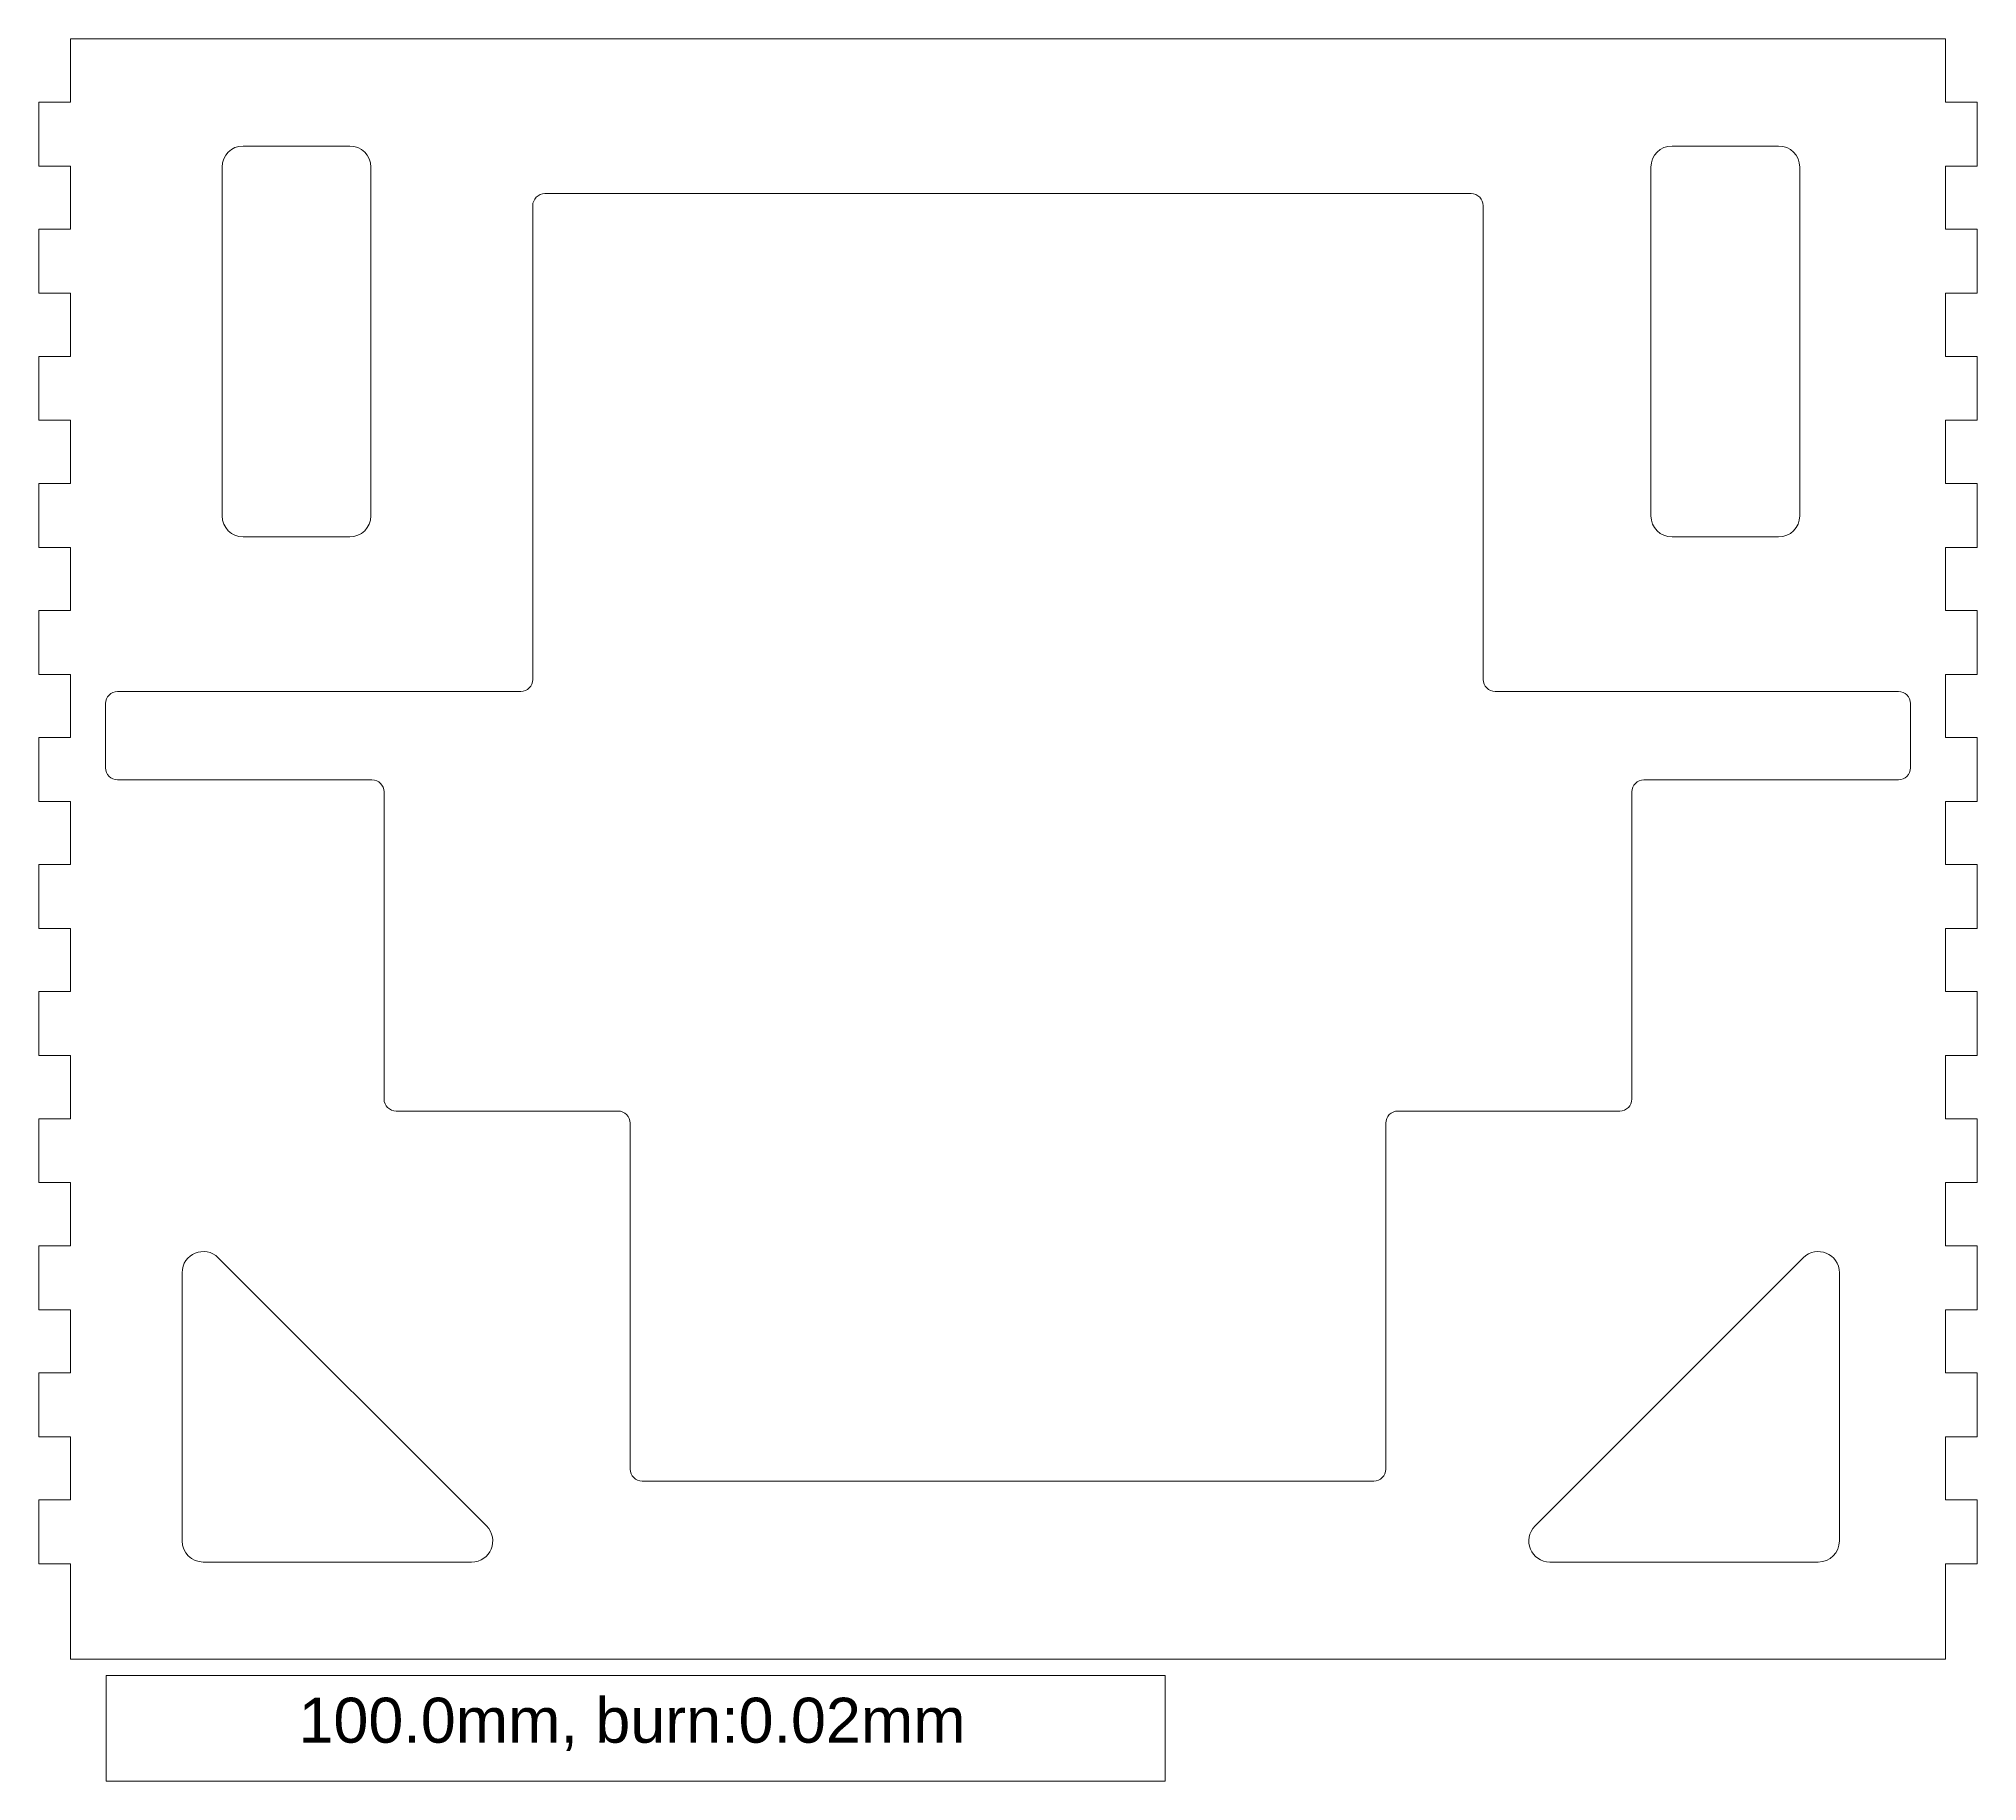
# Model space of a CAD drawing. Header units: millimetres. Extents: x 4 to 746, y 10 to 331.
# Drawn here: x 3.6 to 186.7, y 10 to 174.6 of the extents above; entities that cross this region are included whole.
import ezdxf

# ---------------------------------------------------------------- set-up
doc = ezdxf.new("R2010")
doc.units = ezdxf.units.MM
doc.header["$MEASUREMENT"] = 0
doc.layers.add('Layer 1', color=7, linetype='Continuous', lineweight=0)

msp = doc.modelspace()

# ---------------------------------------------------------------- linework, layer by layer
at = {"layer": 'Layer 1', "color": 18, "lineweight": 5, "true_color": 0x000000}
for points, knots in [([(186.67, 162.54), (186.68, 162.54), (186.69, 162.55), (186.69, 162.56), (186.69, 162.56), (186.69, 168.56), (186.69, 168.56), (186.69, 168.57), (186.68, 168.58), (186.67, 168.58), (186.67, 168.58), (183.69, 168.58), (183.69, 168.58), (183.69, 168.58), (183.69, 174.56), (183.69, 174.56), (183.69, 174.57), (183.68, 174.58), (183.67, 174.58), (183.67, 174.58), (6.67, 174.58), (6.67, 174.58), (6.65, 174.58), (6.65, 174.57), (6.65, 174.56), (6.65, 174.56), (6.65, 168.58), (6.65, 168.58), (6.65, 168.58), (3.67, 168.58), (3.67, 168.58), (3.66, 168.58), (3.65, 168.57), (3.65, 168.56), (3.65, 168.56), (3.65, 162.56), (3.65, 162.56), (3.65, 162.55), (3.66, 162.54), (3.67, 162.54), (3.67, 162.54), (6.65, 162.54), (6.65, 162.54), (6.65, 162.54), (6.65, 156.58), (6.65, 156.58), (6.65, 156.58), (3.67, 156.58), (3.67, 156.58), (3.66, 156.58), (3.65, 156.57), (3.65, 156.56), (3.65, 156.56), (3.65, 150.56), (3.65, 150.56), (3.65, 150.55), (3.66, 150.54), (3.67, 150.54), (3.67, 150.54), (6.65, 150.54), (6.65, 150.54), (6.65, 150.54), (6.65, 144.58), (6.65, 144.58), (6.65, 144.58), (3.67, 144.58), (3.67, 144.58), (3.66, 144.58), (3.65, 144.57), (3.65, 144.56), (3.65, 144.56), (3.65, 138.56), (3.65, 138.56), (3.65, 138.55), (3.66, 138.54), (3.67, 138.54), (3.67, 138.54), (6.65, 138.54), (6.65, 138.54), (6.65, 138.54), (6.65, 132.58), (6.65, 132.58), (6.65, 132.58), (3.67, 132.58), (3.67, 132.58), (3.66, 132.58), (3.65, 132.57), (3.65, 132.56), (3.65, 132.56), (3.65, 126.56), (3.65, 126.56), (3.65, 126.55), (3.66, 126.54), (3.67, 126.54), (3.67, 126.54), (6.65, 126.54), (6.65, 126.54), (6.65, 126.54), (6.65, 120.58), (6.65, 120.58), (6.65, 120.58), (3.67, 120.58), (3.67, 120.58), (3.66, 120.58), (3.65, 120.57), (3.65, 120.56), (3.65, 120.56), (3.65, 114.56), (3.65, 114.56), (3.65, 114.55), (3.66, 114.54), (3.67, 114.54), (3.67, 114.54), (6.65, 114.54), (6.65, 114.54), (6.65, 114.54), (6.65, 108.58), (6.65, 108.58), (6.65, 108.58), (3.67, 108.58), (3.67, 108.58), (3.66, 108.58), (3.65, 108.57), (3.65, 108.56), (3.65, 108.56), (3.65, 102.56), (3.65, 102.56), (3.65, 102.55), (3.66, 102.54), (3.67, 102.54), (3.67, 102.54), (6.65, 102.54), (6.65, 102.54), (6.65, 102.54), (6.65, 96.58), (6.65, 96.58), (6.65, 96.58), (3.67, 96.58), (3.67, 96.58), (3.66, 96.58), (3.65, 96.57), (3.65, 96.56), (3.65, 96.56), (3.65, 90.56), (3.65, 90.56), (3.65, 90.55), (3.66, 90.54), (3.67, 90.54), (3.67, 90.54), (6.65, 90.54), (6.65, 90.54), (6.65, 90.54), (6.65, 84.58), (6.65, 84.58), (6.65, 84.58), (3.67, 84.58), (3.67, 84.58), (3.66, 84.58), (3.65, 84.57), (3.65, 84.56), (3.65, 84.56), (3.65, 78.56), (3.65, 78.56), (3.65, 78.55), (3.66, 78.54), (3.67, 78.54), (3.67, 78.54), (6.65, 78.54), (6.65, 78.54), (6.65, 78.54), (6.65, 72.58), (6.65, 72.58), (6.65, 72.58), (3.67, 72.58), (3.67, 72.58), (3.66, 72.58), (3.65, 72.57), (3.65, 72.56), (3.65, 72.56), (3.65, 66.56), (3.65, 66.56), (3.65, 66.55), (3.66, 66.54), (3.67, 66.54), (3.67, 66.54), (6.65, 66.54), (6.65, 66.54), (6.65, 66.54), (6.65, 60.58), (6.65, 60.58), (6.65, 60.58), (3.67, 60.58), (3.67, 60.58), (3.66, 60.58), (3.65, 60.57), (3.65, 60.56), (3.65, 60.56), (3.65, 54.56), (3.65, 54.56), (3.65, 54.55), (3.66, 54.54), (3.67, 54.54), (3.67, 54.54), (6.65, 54.54), (6.65, 54.54), (6.65, 54.54), (6.65, 48.58), (6.65, 48.58), (6.65, 48.58), (3.67, 48.58), (3.67, 48.58), (3.66, 48.58), (3.65, 48.57), (3.65, 48.56), (3.65, 48.56), (3.65, 42.56), (3.65, 42.56), (3.65, 42.55), (3.66, 42.54), (3.67, 42.54), (3.67, 42.54), (6.65, 42.54), (6.65, 42.54), (6.65, 42.54), (6.65, 36.58), (6.65, 36.58), (6.65, 36.58), (3.67, 36.58), (3.67, 36.58), (3.66, 36.58), (3.65, 36.57), (3.65, 36.56), (3.65, 36.56), (3.65, 30.56), (3.65, 30.56), (3.65, 30.55), (3.66, 30.54), (3.67, 30.54), (3.67, 30.54), (6.65, 30.54), (6.65, 30.54), (6.65, 30.54), (6.65, 21.54), (6.65, 21.54), (6.65, 21.54), (183.69, 21.54), (183.69, 21.54), (183.69, 21.54), (183.69, 30.54), (183.69, 30.54), (183.69, 30.54), (186.67, 30.54), (186.67, 30.54), (186.68, 30.54), (186.69, 30.55), (186.69, 30.56), (186.69, 30.56), (186.69, 36.56), (186.69, 36.56), (186.69, 36.57), (186.68, 36.58), (186.67, 36.58), (186.67, 36.58), (183.69, 36.58), (183.69, 36.58), (183.69, 36.58), (183.69, 42.54), (183.69, 42.54), (183.69, 42.54), (186.67, 42.54), (186.67, 42.54), (186.68, 42.54), (186.69, 42.55), (186.69, 42.56), (186.69, 42.56), (186.69, 48.56), (186.69, 48.56), (186.69, 48.57), (186.68, 48.58), (186.67, 48.58), (186.67, 48.58), (183.69, 48.58), (183.69, 48.58), (183.69, 48.58), (183.69, 54.54), (183.69, 54.54), (183.69, 54.54), (186.67, 54.54), (186.67, 54.54), (186.68, 54.54), (186.69, 54.55), (186.69, 54.56), (186.69, 54.56), (186.69, 60.56), (186.69, 60.56), (186.69, 60.57), (186.68, 60.58), (186.67, 60.58), (186.67, 60.58), (183.69, 60.58), (183.69, 60.58), (183.69, 60.58), (183.69, 66.54), (183.69, 66.54), (183.69, 66.54), (186.67, 66.54), (186.67, 66.54), (186.68, 66.54), (186.69, 66.55), (186.69, 66.56), (186.69, 66.56), (186.69, 72.56), (186.69, 72.56), (186.69, 72.57), (186.68, 72.58), (186.67, 72.58), (186.67, 72.58), (183.69, 72.58), (183.69, 72.58), (183.69, 72.58), (183.69, 78.54), (183.69, 78.54), (183.69, 78.54), (186.67, 78.54), (186.67, 78.54), (186.68, 78.54), (186.69, 78.55), (186.69, 78.56), (186.69, 78.56), (186.69, 84.56), (186.69, 84.56), (186.69, 84.57), (186.68, 84.58), (186.67, 84.58), (186.67, 84.58), (183.69, 84.58), (183.69, 84.58), (183.69, 84.58), (183.69, 90.54), (183.69, 90.54), (183.69, 90.54), (186.67, 90.54), (186.67, 90.54), (186.68, 90.54), (186.69, 90.55), (186.69, 90.56), (186.69, 90.56), (186.69, 96.56), (186.69, 96.56), (186.69, 96.57), (186.68, 96.58), (186.67, 96.58), (186.67, 96.58), (183.69, 96.58), (183.69, 96.58), (183.69, 96.58), (183.69, 102.54), (183.69, 102.54), (183.69, 102.54), (186.67, 102.54), (186.67, 102.54), (186.68, 102.54), (186.69, 102.55), (186.69, 102.56), (186.69, 102.56), (186.69, 108.56), (186.69, 108.56), (186.69, 108.57), (186.68, 108.58), (186.67, 108.58), (186.67, 108.58), (183.69, 108.58), (183.69, 108.58), (183.69, 108.58), (183.69, 114.54), (183.69, 114.54), (183.69, 114.54), (186.67, 114.54), (186.67, 114.54), (186.68, 114.54), (186.69, 114.55), (186.69, 114.56), (186.69, 114.56), (186.69, 120.56), (186.69, 120.56), (186.69, 120.57), (186.68, 120.58), (186.67, 120.58), (186.67, 120.58), (183.69, 120.58), (183.69, 120.58), (183.69, 120.58), (183.69, 126.54), (183.69, 126.54), (183.69, 126.54), (186.67, 126.54), (186.67, 126.54), (186.68, 126.54), (186.69, 126.55), (186.69, 126.56), (186.69, 126.56), (186.69, 132.56), (186.69, 132.56), (186.69, 132.57), (186.68, 132.58), (186.67, 132.58), (186.67, 132.58), (183.69, 132.58), (183.69, 132.58), (183.69, 132.58), (183.69, 138.54), (183.69, 138.54), (183.69, 138.54), (186.67, 138.54), (186.67, 138.54), (186.68, 138.54), (186.69, 138.55), (186.69, 138.56), (186.69, 138.56), (186.69, 144.56), (186.69, 144.56), (186.69, 144.57), (186.68, 144.58), (186.67, 144.58), (186.67, 144.58), (183.69, 144.58), (183.69, 144.58), (183.69, 144.58), (183.69, 150.54), (183.69, 150.54), (183.69, 150.54), (186.67, 150.54), (186.67, 150.54), (186.68, 150.54), (186.69, 150.55), (186.69, 150.56), (186.69, 150.56), (186.69, 156.56), (186.69, 156.56), (186.69, 156.57), (186.68, 156.58), (186.67, 156.58), (186.67, 156.58), (183.69, 156.58), (183.69, 156.58), (183.69, 156.58), (183.69, 162.54), (183.69, 162.54), (183.69, 162.54), (186.67, 162.54), (186.67, 162.54)], [0, 0, 0, 0, 1, 1, 1, 2, 2, 2, 3, 3, 3, 4, 4, 4, 5, 5, 5, 6, 6, 6, 7, 7, 7, 8, 8, 8, 9, 9, 9, 10, 10, 10, 11, 11, 11, 12, 12, 12, 13, 13, 13, 14, 14, 14, 15, 15, 15, 16, 16, 16, 17, 17, 17, 18, 18, 18, 19, 19, 19, 20, 20, 20, 21, 21, 21, 22, 22, 22, 23, 23, 23, 24, 24, 24, 25, 25, 25, 26, 26, 26, 27, 27, 27, 28, 28, 28, 29, 29, 29, 30, 30, 30, 31, 31, 31, 32, 32, 32, 33, 33, 33, 34, 34, 34, 35, 35, 35, 36, 36, 36, 37, 37, 37, 38, 38, 38, 39, 39, 39, 40, 40, 40, 41, 41, 41, 42, 42, 42, 43, 43, 43, 44, 44, 44, 45, 45, 45, 46, 46, 46, 47, 47, 47, 48, 48, 48, 49, 49, 49, 50, 50, 50, 51, 51, 51, 52, 52, 52, 53, 53, 53, 54, 54, 54, 55, 55, 55, 56, 56, 56, 57, 57, 57, 58, 58, 58, 59, 59, 59, 60, 60, 60, 61, 61, 61, 62, 62, 62, 63, 63, 63, 64, 64, 64, 65, 65, 65, 66, 66, 66, 67, 67, 67, 68, 68, 68, 69, 69, 69, 70, 70, 70, 71, 71, 71, 72, 72, 72, 73, 73, 73, 74, 74, 74, 75, 75, 75, 76, 76, 76, 77, 77, 77, 78, 78, 78, 79, 79, 79, 80, 80, 80, 81, 81, 81, 82, 82, 82, 83, 83, 83, 84, 84, 84, 85, 85, 85, 86, 86, 86, 87, 87, 87, 88, 88, 88, 89, 89, 89, 90, 90, 90, 91, 91, 91, 92, 92, 92, 93, 93, 93, 94, 94, 94, 95, 95, 95, 96, 96, 96, 97, 97, 97, 98, 98, 98, 99, 99, 99, 100, 100, 100, 101, 101, 101, 102, 102, 102, 103, 103, 103, 104, 104, 104, 105, 105, 105, 106, 106, 106, 107, 107, 107, 108, 108, 108, 109, 109, 109, 110, 110, 110, 111, 111, 111, 112, 112, 112, 113, 113, 113, 114, 114, 114, 115, 115, 115, 116, 116, 116, 117, 117, 117, 118, 118, 118, 119, 119, 119, 120, 120, 120, 121, 121, 121, 122, 122, 122, 123, 123, 123, 124, 124, 124, 125, 125, 125, 126, 126, 126, 127, 127, 127, 128, 128, 128, 129, 129, 129, 130, 130, 130, 131, 131, 131, 132, 132, 132, 133, 133, 133, 134, 134, 134, 135, 135, 135, 136, 136, 136, 137, 137, 137, 138, 138, 138, 139, 139, 139, 140, 140, 140, 141, 141, 141, 142, 142, 142, 143, 143, 143, 144, 144, 144, 145, 145, 145, 146, 146, 146, 147, 147, 147, 148, 148, 148, 149, 149, 149, 150, 150, 150, 150]), ([(20.96, 162.45), (20.96, 163.56), (21.85, 164.45), (22.95, 164.45), (22.95, 164.45), (33.01, 164.45), (33.01, 164.45), (34.11, 164.45), (35.01, 163.56), (35.01, 162.45), (35.01, 162.45), (35.01, 129.52), (35.01, 129.52), (35.01, 128.42), (34.11, 127.52), (33.01, 127.52), (33.01, 127.52), (22.95, 127.52), (22.95, 127.52), (21.85, 127.52), (20.96, 128.42), (20.96, 129.52), (20.96, 129.52), (20.96, 162.45), (20.96, 162.45)], [0, 0, 0, 0, 1, 1, 1, 2, 2, 2, 3, 3, 3, 4, 4, 4, 5, 5, 5, 6, 6, 6, 7, 7, 7, 8, 8, 8, 8]), ([(155.88, 162.45), (155.88, 163.56), (156.78, 164.45), (157.88, 164.45), (157.88, 164.45), (167.93, 164.45), (167.93, 164.45), (169.04, 164.45), (169.93, 163.56), (169.93, 162.45), (169.93, 162.45), (169.93, 129.52), (169.93, 129.52), (169.93, 128.42), (169.04, 127.52), (167.93, 127.52), (167.93, 127.52), (157.88, 127.52), (157.88, 127.52), (156.78, 127.52), (155.88, 128.42), (155.88, 129.52), (155.88, 129.52), (155.88, 162.45), (155.88, 162.45)], [0, 0, 0, 0, 1, 1, 1, 2, 2, 2, 3, 3, 3, 4, 4, 4, 5, 5, 5, 6, 6, 6, 7, 7, 7, 8, 8, 8, 8]), ([(180.38, 105.72), (180.38, 105.09), (179.87, 104.58), (179.24, 104.58), (179.24, 104.58), (155.22, 104.58), (155.22, 104.58), (154.59, 104.58), (154.08, 104.07), (154.08, 103.44), (154.08, 103.44), (154.08, 74.44), (154.08, 74.44), (154.08, 73.81), (153.57, 73.3), (152.94, 73.3), (152.94, 73.3), (131.98, 73.3), (131.98, 73.3), (131.35, 73.3), (130.84, 72.79), (130.84, 72.16), (130.84, 72.16), (130.84, 39.49), (130.84, 39.49), (130.84, 38.86), (130.33, 38.35), (129.7, 38.35), (129.7, 38.35), (60.63, 38.35), (60.63, 38.35), (60, 38.35), (59.49, 38.86), (59.49, 39.49), (59.49, 39.49), (59.49, 72.16), (59.49, 72.16), (59.49, 72.79), (58.98, 73.3), (58.35, 73.3), (58.35, 73.3), (37.4, 73.3), (37.4, 73.3), (36.76, 73.3), (36.25, 73.81), (36.25, 74.44), (36.25, 74.44), (36.25, 103.44), (36.25, 103.44), (36.25, 104.07), (35.74, 104.58), (35.11, 104.58), (35.11, 104.58), (11.09, 104.58), (11.09, 104.58), (10.46, 104.58), (9.95, 105.09), (9.95, 105.72), (9.95, 105.72), (9.95, 111.79), (9.95, 111.79), (9.95, 112.42), (10.46, 112.93), (11.09, 112.93), (11.09, 112.93), (49.15, 112.93), (49.15, 112.93), (49.79, 112.93), (50.29, 113.44), (50.29, 114.07), (50.29, 114.07), (50.29, 158.81), (50.29, 158.81), (50.29, 159.43), (50.81, 159.95), (51.44, 159.95), (51.44, 159.95), (138.9, 159.95), (138.9, 159.95), (139.53, 159.95), (140.04, 159.43), (140.04, 158.81), (140.04, 158.81), (140.04, 114.07), (140.04, 114.07), (140.04, 113.44), (140.55, 112.93), (141.18, 112.93), (141.18, 112.93), (179.24, 112.93), (179.24, 112.93), (179.55, 112.93), (179.84, 112.8), (180.05, 112.6), (180.25, 112.39), (180.38, 112.1), (180.38, 111.79), (180.38, 111.79), (180.38, 105.72), (180.38, 105.72)], [0, 0, 0, 0, 1, 1, 1, 2, 2, 2, 3, 3, 3, 4, 4, 4, 5, 5, 5, 6, 6, 6, 7, 7, 7, 8, 8, 8, 9, 9, 9, 10, 10, 10, 11, 11, 11, 12, 12, 12, 13, 13, 13, 14, 14, 14, 15, 15, 15, 16, 16, 16, 17, 17, 17, 18, 18, 18, 19, 19, 19, 20, 20, 20, 21, 21, 21, 22, 22, 22, 23, 23, 23, 24, 24, 24, 25, 25, 25, 26, 26, 26, 27, 27, 27, 28, 28, 28, 29, 29, 29, 30, 30, 30, 31, 31, 31, 32, 32, 32, 33, 33, 33, 33]), ([(44.51, 30.7), (44.51, 30.7), (19.18, 30.7), (19.18, 30.7), (18.08, 30.7), (17.18, 31.59), (17.18, 32.7), (17.18, 32.7), (17.18, 58.02), (17.18, 58.02), (17.18, 59.8), (19.34, 60.7), (20.6, 59.44), (20.6, 59.44), (45.92, 34.11), (45.92, 34.11), (47.18, 32.85), (46.29, 30.7), (44.51, 30.7)], [0, 0, 0, 0, 1, 1, 1, 2, 2, 2, 3, 3, 3, 4, 4, 4, 5, 5, 5, 6, 6, 6, 6]), ([(173.67, 32.7), (173.67, 31.59), (172.77, 30.7), (171.67, 30.7), (171.67, 30.7), (146.34, 30.7), (146.34, 30.7), (144.56, 30.7), (143.67, 32.85), (144.93, 34.11), (144.93, 34.11), (170.26, 59.44), (170.26, 59.44), (171.52, 60.7), (173.67, 59.8), (173.67, 58.02), (173.67, 58.02), (173.67, 32.7), (173.67, 32.7)], [0, 0, 0, 0, 1, 1, 1, 2, 2, 2, 3, 3, 3, 4, 4, 4, 5, 5, 5, 6, 6, 6, 6]), ([(10.02, 10), (10.02, 10), (110.02, 10), (110.02, 10), (110.02, 10), (110.02, 20), (110.02, 20), (110.02, 20), (10.02, 20), (10.02, 20), (10.02, 20), (10.02, 10), (10.02, 10)], [0, 0, 0, 0, 1, 1, 1, 2, 2, 2, 3, 3, 3, 4, 4, 4, 4])]:
    msp.add_open_spline(points, degree=3, knots=knots, dxfattribs=at)

# ---------------------------------------------------------------- texts
at = {"layer": 'Layer 1', "insert": (28.17, 12.85), "char_height": 0.2, "attachment_point": 7}
msp.add_mtext('\\C1;\\c255;\\FArial|b0|i0|c1;\\H4.248000;\\W1.000000;100.0mm, burn:0.02mm', dxfattribs=at)

doc.saveas('drawing.dxf')
